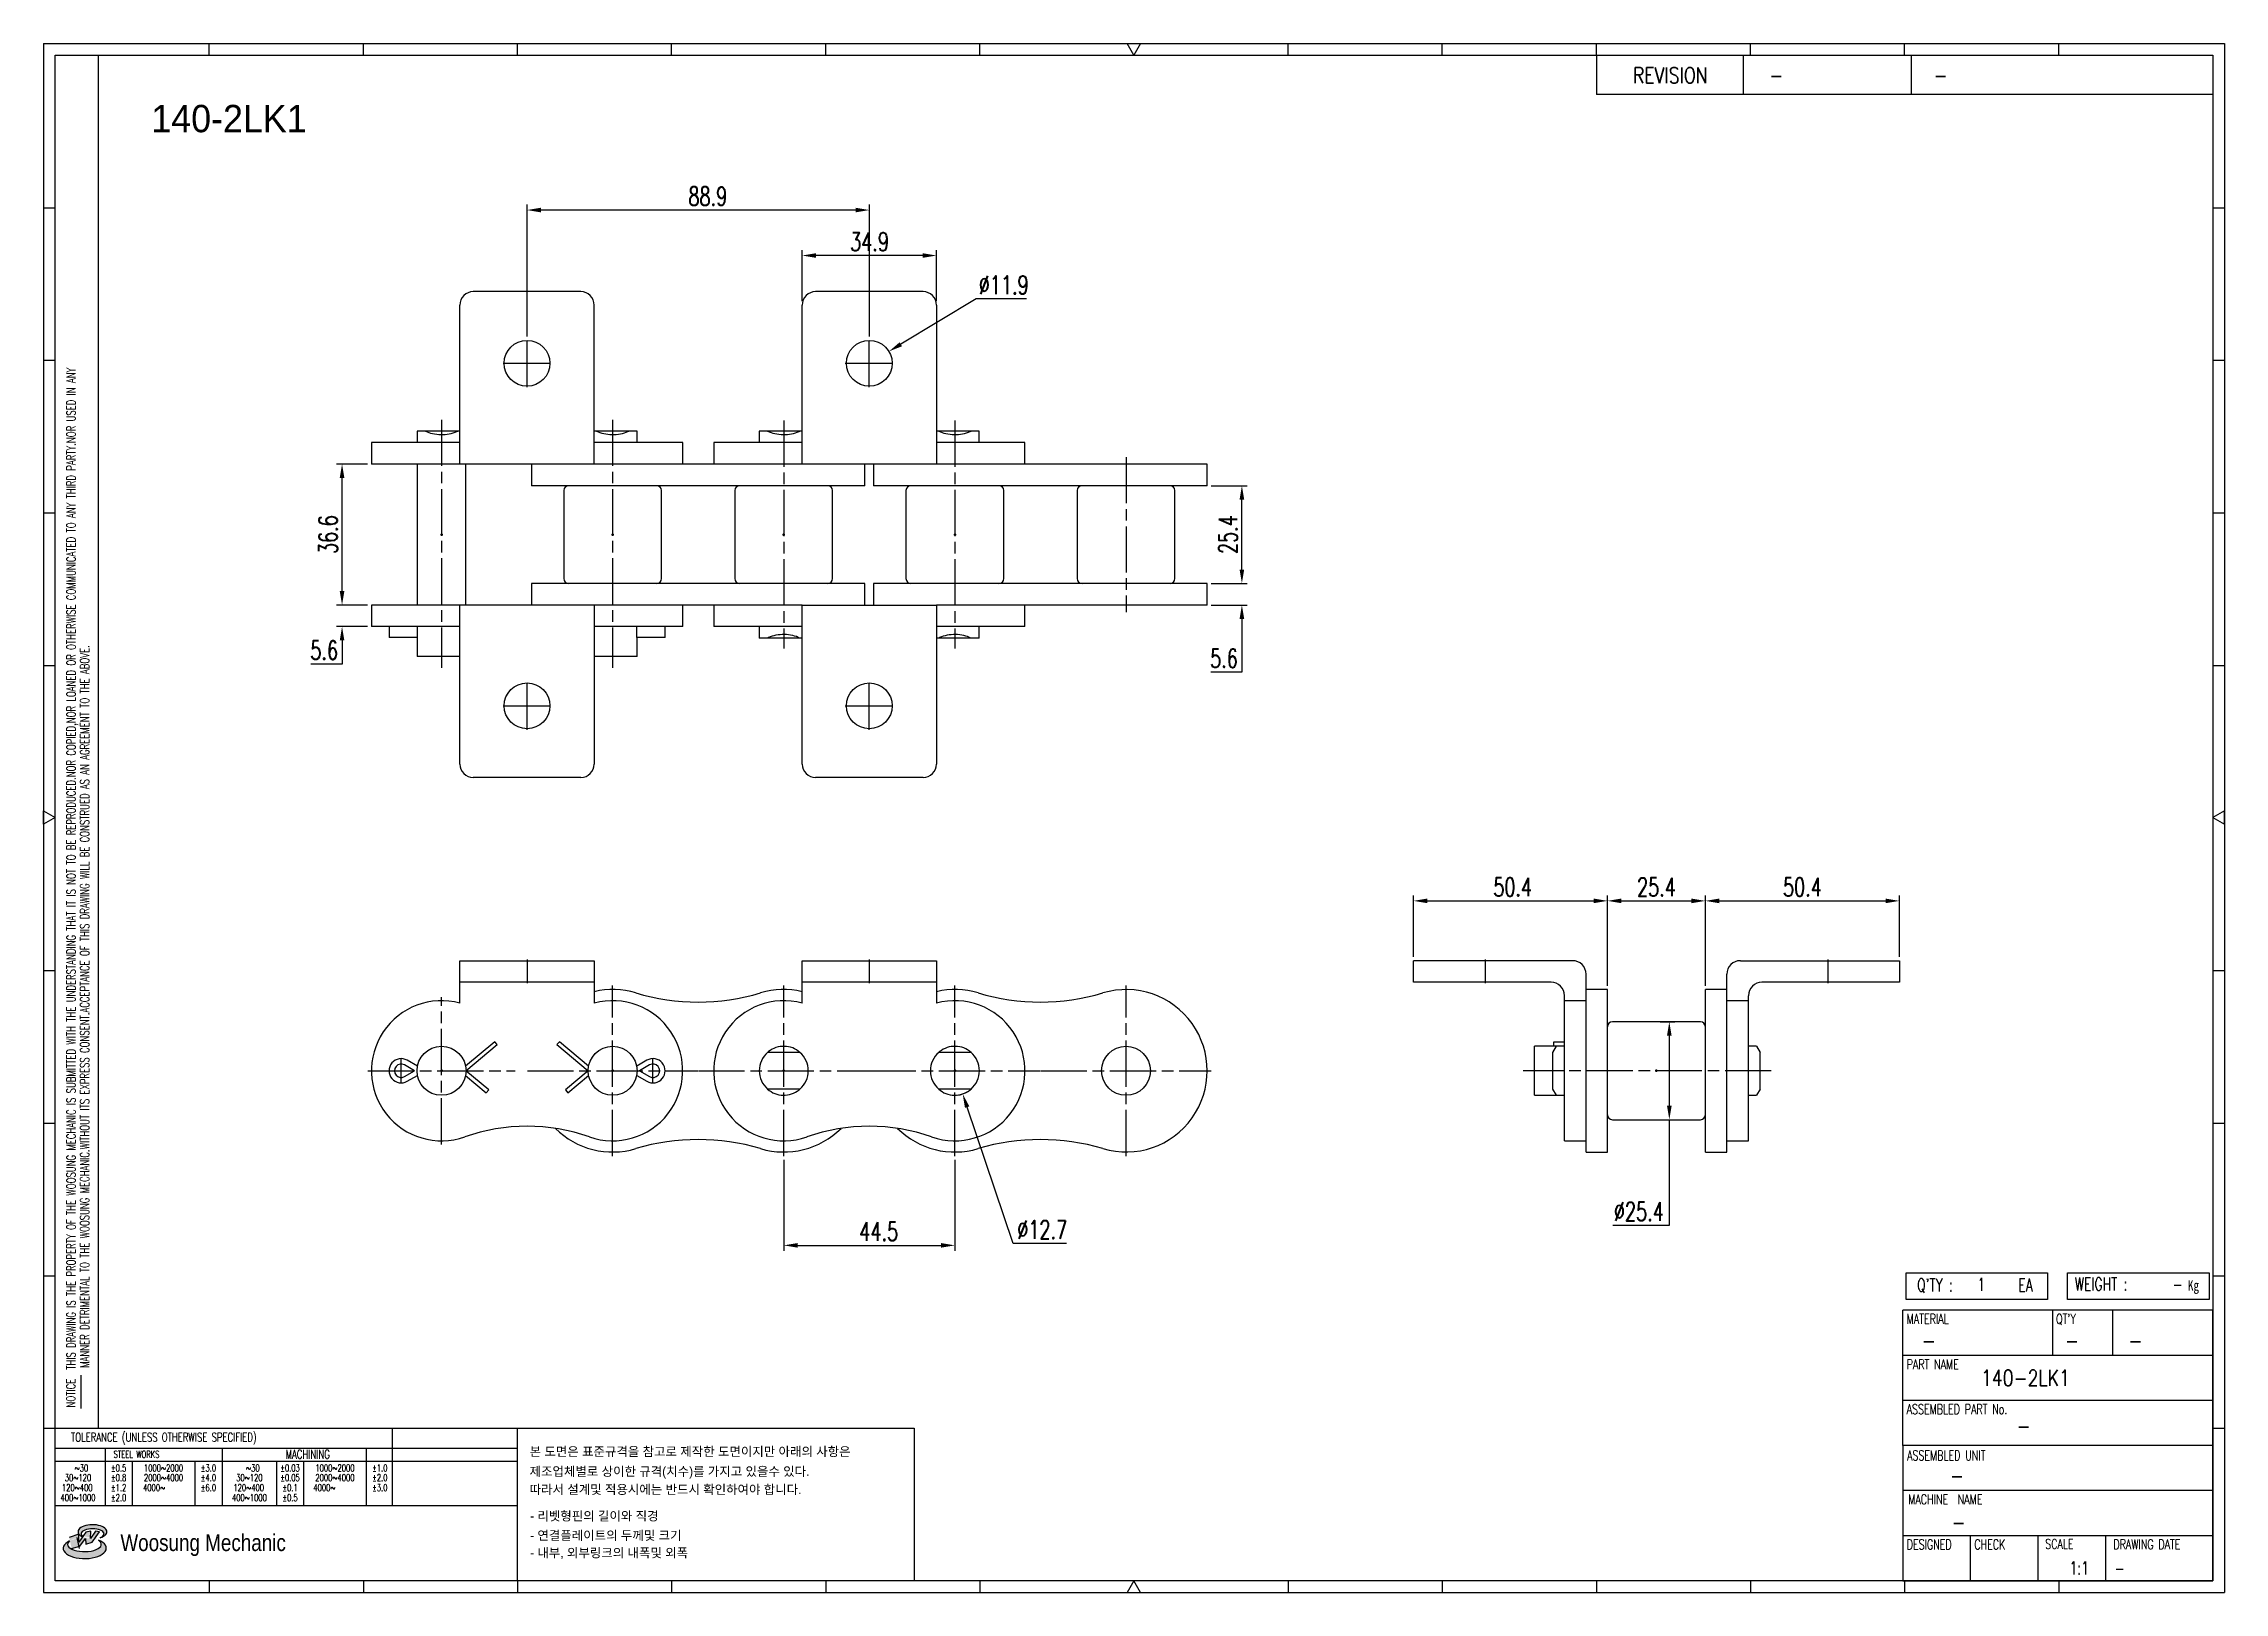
# Model space of a CAD drawing. Header units: millimetres. Extents: x 2770 to 3337, y 59 to 461.
import ezdxf
from ezdxf.enums import TextEntityAlignment as Align

# ---------------------------------------------------------------- set-up
doc = ezdxf.new("R2010")
doc.units = ezdxf.units.MM
doc.linetypes.add('AM_ISO08W050', pattern=[18, 12, -1.5, 3, -1.5])
doc.layers.get('Defpoints').update_dxf_attribs({"color": 80})
doc.layers.add('2d ConnectionPoints', color=7, linetype='Continuous', lineweight=50)
doc.layers.add('CL1', color=140, linetype='AM_ISO08W050', lineweight=25)
for name, color, linetype in [('S-DIM', 7, 'Continuous'), ('TITLE', 7, 'Continuous'), ('도면레이아웃', 7, 'Continuous')]:
    doc.layers.add(name, color=color, linetype=linetype)
doc.styles.add('HAN', font='ROMANS.shx', dxfattribs={"width": 0.7, "bigfont": 'whgtxt.shx'})
doc.styles.add('HKD_ST2', font='romans.shx', dxfattribs={"width": 0.7, "height": 4, "bigfont": '@extfont2.shx'})
doc.styles.add('HSG', font='SIMPLEX.shx', dxfattribs={"width": 0.7, "bigfont": 'HSG.shx'})
doc.styles.add('MtXpl_', font='Gulim.ttf')
doc.styles.add('SLDTEXTSTYLE4', font='arial.ttf', dxfattribs={"width": 0.8})
doc.dimstyles.new('AP2', dxfattribs={"dimscale": 2, "dimtxt": 2.4, "dimasz": 1.8, "dimexe": 0.7, "dimexo": 0.5, "dimgap": 0.6, "dimtad": 1, "dimtoh": 1, "dimdec": 1, "dimrnd": 0.01, "dimzin": 9, "dimdsep": 46, "dimtxsty": 'HSG', "dimcen": 0, "dimclrd": 251, "dimclre": 251, "dimclrt": 60, "dimazin": 2, "dimtp": 1, "dimtm": 1, "dimtfac": 0.5, "dimtdec": 1, "dimtofl": 0, "dimtmove": 0, "dimatfit": 3, "dimfxl": 0, "dimtvp": 1, "dimtolj": 2, "dimlwd": -1, "dimlwe": -1, "dimarcsym": 0})

msp = doc.modelspace()

# ---------------------------------------------------------------- texts
at = {"color": 254, "style": 'MtXpl_'}
msp.add_text('140-2LK1', height=7.112, dxfattribs=at).set_placement((2798.38, 438.07))
at = {"style": 'HAN', "width": 0.8}
msp.add_text('140-2LK1', height=4.104, dxfattribs=at).set_placement((3273.67, 112.43))
at = {"color": 140, "style": 'MtXpl_'}
for s, p in [('본 도면은 표준규격을 참고로 제작한 도면이지만 아래의 사항은', (2896.64, 94.17)), ('제조업체별로 상이한 규격(치수)를 가지고 있을수 있다.', (2896.64, 89.02)), ('따라서 설계및 적용시에는 반드시 확인하여야 합니다.', (2896.64, 84.32)), ('- 리벳형핀의 길이와 직경', (2896.77, 77.43)), ('- 연결플레이트의 두께및 크기', (2896.77, 72.39)), ('- 내부, 외부링크의 내폭및 외폭', (2896.77, 67.86))]:
    msp.add_text(s, height=2.3708, dxfattribs=at).set_placement(p)

# ---------------------------------------------------------------- blocks, each defined once
blk = doc.blocks.new('MAST')
at = {"layer": '도면레이아웃'}
h = blk.add_hatch(color=10, dxfattribs=at)
h.paths.add_polyline_path([(1.544, 35.177), (1.554, 34.966), (1.779, 35.034), (2.054, 35.422), (1.908, 35.446), (1.728, 35.167), (1.741, 35.439), (1.547, 35.405), (1.292, 35.041), (1.295, 35.33), (0.943, 35.208), (1.03, 34.8), (1.336, 34.885)])
edge = h.paths.add_edge_path()
edge.add_ellipse((1.795, 35.421), major_axis=(-0.53, 0), ratio=0.487785, start_angle=122.36065, end_angle=403.39574)
edge.add_line((1.411, 35.244), (1.419, 35.261))
edge.add_ellipse((1.798, 35.344), major_axis=(-0.423, 0), ratio=0.444396, start_angle=131.58977, end_angle=386.19408, ccw=False)
edge = h.paths.add_edge_path()
edge.add_ellipse((1.512, 34.815), major_axis=(-0.793, 0), ratio=0.480113, start_angle=314.67633, end_angle=590.85213)
edge.add_ellipse((1.501, 34.958), major_axis=(-0.62, 0), ratio=0.43311, start_angle=331.7024, end_angle=574.42495, ccw=False)
at = {"color": 140}
for p, q in [((0, 90.118), (80.15, 90.118)), ((0, 90.118), (0, 33.191)), ((80.15, 90.118), (80.15, 33.191)), ((57.068, 89.693), (57.068, 88.246)), ((62.47, 89.693), (62.47, 88.246)), ((68.635, 89.693), (68.635, 88.246)), ((79.725, 88.246), (57.068, 88.246)), ((68.449, 43.961), (68.449, 44.936)), ((68.449, 44.936), (73.654, 44.936)), ((73.654, 44.936), (73.654, 43.961)), ((74.39, 43.961), (74.39, 44.936)), ((74.39, 44.936), (79.595, 44.936)), ((79.595, 44.936), (79.595, 43.961)), ((68.336, 38.59), (68.336, 43.563)), ((79.725, 43.563), (68.336, 43.563)), ((73.654, 43.961), (68.449, 43.961)), ((73.827, 43.563), (73.827, 41.905)), ((79.595, 43.961), (74.39, 43.961)), ((76.037, 43.563), (76.037, 41.905)), ((79.725, 38.59), (79.725, 43.563)), ((79.725, 41.905), (68.336, 41.905)), ((79.725, 40.248), (68.336, 40.248)), ((68.336, 38.59), (68.336, 33.616)), ((79.725, 38.59), (68.336, 38.59)), ((79.725, 33.616), (79.725, 38.59)), ((79.725, 36.932), (68.336, 36.932)), ((79.725, 35.274), (68.336, 35.274)), ((70.822, 33.616), (70.822, 35.274)), ((73.309, 33.616), (73.309, 35.274)), ((75.796, 33.616), (75.796, 35.274)), ((0, 33.191), (80.15, 33.191)), ((68.336, 33.616), (79.725, 33.616))]:
    blk.add_line(p, q, dxfattribs=at)
for p, q in [((6.089, 89.693), (6.089, 90.118)), ((11.753, 89.693), (11.753, 90.118)), ((17.418, 89.693), (17.418, 90.118)), ((23.082, 89.693), (23.082, 90.118)), ((28.746, 89.693), (28.746, 90.118)), ((34.411, 89.693), (34.411, 90.118)), ((45.739, 89.693), (45.739, 90.118)), ((51.404, 89.693), (51.404, 90.118)), ((57.068, 89.693), (57.068, 90.118)), ((62.732, 89.693), (62.732, 90.118)), ((68.397, 89.693), (68.397, 90.118)), ((74.061, 89.693), (74.061, 90.118)), ((0, 84.085), (0.425, 84.085)), ((79.725, 84.085), (80.15, 84.085)), ((0, 78.478), (0.425, 78.478)), ((79.725, 78.478), (80.15, 78.478)), ((0, 72.87), (0.425, 72.87)), ((79.725, 72.87), (80.15, 72.87)), ((0, 67.262), (0.425, 67.262)), ((79.725, 67.262), (80.15, 67.262)), ((0, 56.047), (0.425, 56.047)), ((79.725, 56.047), (80.15, 56.047)), ((0, 50.439), (0.425, 50.439)), ((79.725, 50.439), (80.15, 50.439)), ((0, 44.832), (0.425, 44.832)), ((79.725, 44.832), (80.15, 44.832)), ((1.377, 39.947), (1.377, 41.174)), ((0, 39.224), (0.425, 39.224)), ((79.725, 39.224), (80.15, 39.224)), ((6.089, 33.616), (6.089, 33.191)), ((11.753, 33.616), (11.753, 33.191)), ((17.418, 33.616), (17.418, 33.191)), ((23.082, 33.616), (23.082, 33.191)), ((28.746, 33.616), (28.746, 33.191)), ((34.411, 33.616), (34.411, 33.191)), ((45.739, 33.616), (45.739, 33.191)), ((51.404, 33.616), (51.404, 33.191)), ((57.068, 33.616), (57.068, 33.191)), ((62.732, 33.616), (62.732, 33.191)), ((68.397, 33.616), (68.397, 33.191)), ((74.061, 33.616), (74.061, 33.191))]:
    blk.add_line(p, q)
at = {"color": 2}
for p, q in [((2.017, 39.224), (2.017, 89.693)), ((0.425, 39.224), (17.418, 39.224)), ((0.425, 38.487), (17.418, 38.487)), ((2.257, 38.487), (2.257, 36.382)), ((6.557, 38.5), (6.557, 36.382)), ((11.857, 38.487), (11.857, 36.382)), ((12.816, 39.224), (12.816, 36.382)), ((17.418, 33.616), (17.418, 39.224)), ((0.425, 38.012), (17.418, 38.012)), ((3.257, 38.012), (3.257, 36.382)), ((5.557, 38.012), (5.557, 36.382)), ((8.557, 38.012), (8.557, 36.382)), ((9.557, 38.026), (9.557, 36.382)), ((0.425, 36.382), (17.418, 36.382))]:
    blk.add_line(p, q, dxfattribs=at)
for points in [[(40.075, 89.693), (39.83, 90.118), (40.32, 90.118)], [(0.425, 61.679), (0, 61.433), (0, 61.924)], [(79.725, 61.679), (80.15, 61.433), (80.15, 61.924)], [(40.075, 33.616), (39.83, 33.191), (40.32, 33.191)]]:
    blk.add_lwpolyline(points, close=True)
at = {"color": 140}
blk.add_lwpolyline([(0.425, 89.693), (79.725, 89.693), (79.725, 33.616), (0.425, 33.616)], close=True, dxfattribs=at)
at = {"layer": '도면레이아웃'}
for p, q in [((1.295, 35.33), (0.943, 35.208)), ((1.547, 35.405), (1.292, 35.041)), ((1.292, 35.041), (1.295, 35.33)), ((1.741, 35.439), (1.547, 35.405)), ((1.908, 35.446), (1.728, 35.167)), ((1.728, 35.167), (1.741, 35.439)), ((1.779, 35.034), (2.054, 35.422)), ((2.054, 35.422), (1.908, 35.446)), ((1.03, 34.8), (1.336, 34.885)), ((1.224, 35.208), (1.311, 34.8)), ((1.224, 35.208), (1.224, 35.208)), ((1.336, 34.885), (1.544, 35.177)), ((1.419, 35.261), (1.411, 35.244)), ((1.544, 35.177), (1.554, 34.966)), ((1.554, 34.966), (1.779, 35.034))]:
    blk.add_line(p, q, dxfattribs=at)
for centre, major_axis, ratio, start_param, end_param in [((1.795, 35.421), (-0.53, 0), 0.487785, 2.135596, 7.040584), ((1.798, 35.344), (-0.423, 0), 0.444396, 2.296675, 6.740358), ((1.512, 34.815), (-0.793, 0), 0.480113, 5.492138, 10.312315), ((1.501, 34.958), (-0.62, 0), 0.43311, 5.789299, 10.025607)]:
    blk.add_ellipse(centre, major_axis=major_axis, ratio=ratio, start_param=start_param, end_param=end_param, dxfattribs=at)
for s, height, style, width, p in [('REVISION', 0.5806, 'HAN', 0.8, (58.415, 88.664)), ('-', 0.581, 'HAN', 0.8, (63.426, 88.664)), ('-', 0.581, 'HAN', 0.8, (69.468, 88.664)), ("Q'TY : ", 0.4746, 'HKD_ST2', 0.7, (68.857, 44.253)), ('1', 0.475, 'HKD_ST2', 0.7, (71.071, 44.275)), ('EA', 0.4746, 'HKD_ST2', 0.7, (72.578, 44.253)), ('WEIGHT : ', 0.4746, 'HKD_ST2', 0.7, (74.65, 44.286)), ('-', 0.581, 'HAN', 0.8, (69.029, 42.157)), ('-', 0.581, 'HAN', 0.8, (74.289, 42.157)), ('-', 0.581, 'HAN', 0.8, (76.623, 42.157)), ('-', 0.581, 'HAN', 0.8, (72.515, 39.013)), ('-', 0.581, 'HAN', 0.8, (70.067, 37.189)), ('-', 0.581, 'HAN', 0.8, (70.126, 35.48)), ('1:1', 0.4746, 'HKD_ST2', 0.7, (74.458, 33.848)), ('-', 0.475, 'HKD_ST2', 0.7, (76.112, 33.837))]:
    blk.add_text(s, height=height, dxfattribs=dict(style=style, width=width)).set_placement(p)
at = {"color": 6, "style": 'HKD_ST2', "width": 0.7}
for s, p in [(' THIS DRAWING IS THE PROPERTY OF THE WOOSUNG MECHANIC IS SUBMITTED WITH THE UNDERSTANDING THAT IT IS NOT TO BE REPRODUCED.NOR COPIED,NOR LOANED OR OTHERWISE COMMUNICATED TO ANY THIRD PARTY.NOR USED IN ANY', (1.173, 41.217)), ('MANNER DETRIMENTAL TO THE WOOSUNG MECHANIC.WITHOUT ITS EXPRESS CONSENT.ACCEPTANCE OF THIS DRAWING WILL BE CONSTRUED AS AN AGREEMENT TO THE ABOVE.', (1.672, 41.447))]:
    blk.add_text(s, height=0.326266, rotation=90, dxfattribs=at).set_placement(p)
at = {"style": 'HKD_ST2', "width": 0.7}
blk.add_text('-', height=0.475, dxfattribs=at).set_placement((78.613, 44.286), align=Align.RIGHT)
at = {"color": 254, "style": 'HKD_ST2', "width": 0.7}
for s, height, p in [('MATERIAL', 0.3651, (68.474, 43.425)), ("QT'Y", 0.3651, (73.965, 43.425)), ('PART NAME', 0.3651, (68.474, 41.756)), ('ASSEMBLED PART No.', 0.36511, (68.474, 40.109)), ('ASSEMBLED UNIT', 0.36511, (68.49, 38.408)), ('MACHINE  NAME', 0.36511, (68.532, 36.794)), ('DESIGNED', 0.3651, (68.474, 35.136)), ('CHECK', 0.3651, (70.961, 35.136)), ('SCALE', 0.3651, (73.566, 35.153)), ('DRAWING DATE', 0.36511, (76.071, 35.141))]:
    blk.add_text(s, height=height, dxfattribs=at).set_placement(p, align=Align.TOP_LEFT)
at = {"style": 'HKD_ST2', "width": 0.7}
blk.add_text('NOTICE', height=0.3263, rotation=90, dxfattribs=at).set_placement((1.163, 39.988))
blk.add_text('TOLERANCE (UNLESS OTHERWISE SPECIFIED)', height=0.32627, dxfattribs=at).set_placement((4.417, 38.896), align=Align.MIDDLE_CENTER)
at = {"color": 4, "style": 'HKD_ST2', "width": 0.7}
for s, height, p in [('%%12630', 0.261, (1.389, 37.762)), ('1000%%1262000', 0.26101, (4.407, 37.762)), ('%%12630', 0.261, (7.689, 37.762)), ('1000%%1262000', 0.26101, (10.707, 37.762)), ('120%%126400', 0.26101, (1.237, 37.045)), ('30%%126120', 0.261, (1.263, 37.411)), ('4000%%126', 0.261, (4.061, 37.045)), ('2000%%1264000', 0.26101, (4.407, 37.411)), ('120%%126400', 0.26101, (7.537, 37.045)), ('30%%126120', 0.261, (7.563, 37.411)), ('4000%%126', 0.261, (10.321, 37.045)), ('2000%%1264000', 0.26101, (10.707, 37.411)), ('400%%1261000', 0.26101, (1.263, 36.67)), ('400%%1261000', 0.26101, (7.563, 36.67))]:
    blk.add_text(s, height=height, dxfattribs=at).set_placement(p, align=Align.MIDDLE_CENTER)
for s, height, p in [('%%P0.5', 0.261, (2.757, 37.762)), ('STEEL WORKS', 0.26101, (3.416, 38.268)), ('%%P3.0', 0.261, (6.057, 37.762)), ('%%P0.03', 0.261, (9.057, 37.762)), ('MACHINING', 0.3263, (9.707, 38.27)), ('%%P1.0', 0.261, (12.357, 37.762)), ('%%P0.8', 0.261, (2.757, 37.411)), ('%%P1.2', 0.261, (2.757, 37.045)), ('%%P4.0', 0.261, (6.057, 37.411)), ('%%P6.0', 0.261, (6.057, 37.045)), ('%%P0.05', 0.261, (9.057, 37.411)), ('%%P0.1', 0.261, (9.057, 37.045)), ('%%P2.0', 0.261, (12.357, 37.411)), ('%%P3.0', 0.261, (12.357, 37.045)), ('%%P2.0', 0.261, (2.757, 36.67)), ('%%P0.5', 0.261, (9.057, 36.67))]:
    blk.add_text(s, height=height, dxfattribs=at).set_placement(p, align=Align.MIDDLE)
at = {"color": 1, "style": 'SLDTEXTSTYLE4', "width": 0.8}
blk.add_text('Woosung Mechanic', height=0.61957, dxfattribs=at).set_placement((2.822, 34.711))
at = {"layer": 'TITLE', "width": 0.8}
blk.add_text('Kg', height=0.3789, dxfattribs=at).set_placement((78.807, 44.286))
blk = doc.blocks.new('*D2')
at = {"layer": 'Defpoints', "color": 0, "transparency": 16777216}
for p in [(3072.66, 320.86), (3081.66, 320.86), (3072.66, 315.26)]:
    blk.add_point(p, dxfattribs=at)
at = {"layer": 'S-DIM', "color": 251, "linetype": 'ByBlock', "transparency": 16777216}
for p, q in [((3081.66, 324.46), (3081.66, 328.06)), ((3073.66, 320.86), (3083.06, 320.86)), ((3073.66, 315.26), (3083.06, 315.26)), ((3081.66, 311.66), (3081.66, 297.8)), ((3081.66, 297.8), (3073.58, 297.8))]:
    blk.add_line(p, q, dxfattribs=at)
at = {"layer": 'S-DIM', "color": 251, "transparency": 16777216}
for points in [[(3081.06, 324.46), (3082.26, 324.46), (3081.66, 320.86)], [(3081.06, 311.66), (3082.26, 311.66), (3081.66, 315.26)]]:
    blk.add_solid(points, dxfattribs=at)
at = {"layer": 'S-DIM', "color": 60, "transparency": 16777216, "insert": (3077.02, 301.4), "char_height": 4.8, "attachment_point": 5, "style": 'HSG'}
blk.add_mtext('\\A2;5.6', dxfattribs=at)
blk = doc.blocks.new('*D3')
at = {"layer": 'Defpoints', "color": 0, "transparency": 16777216}
for p in [(3072.66, 346.26), (3081.66, 346.26), (3072.66, 320.86)]:
    blk.add_point(p, dxfattribs=at)
at = {"layer": 'S-DIM', "color": 251, "linetype": 'ByBlock', "transparency": 16777216}
for p, q in [((3073.66, 346.26), (3083.06, 346.26)), ((3081.66, 324.46), (3081.66, 342.66)), ((3073.66, 320.86), (3083.06, 320.86))]:
    blk.add_line(p, q, dxfattribs=at)
at = {"layer": 'S-DIM', "color": 251, "transparency": 16777216}
for points in [[(3081.06, 342.66), (3082.26, 342.66), (3081.66, 346.26)], [(3081.06, 324.46), (3082.26, 324.46), (3081.66, 320.86)]]:
    blk.add_solid(points, dxfattribs=at)
at = {"layer": 'S-DIM', "color": 60, "transparency": 16777216, "insert": (3078.06, 333.56), "char_height": 4.8, "attachment_point": 5, "rotation": 90, "style": 'HSG'}
blk.add_mtext('\\A2;25.4', dxfattribs=at)
blk = doc.blocks.new('*D4')
at = {"layer": 'Defpoints', "color": 0, "transparency": 16777216}
for p in [(2967.43, 406.05), (2967.43, 393.17), (3002.33, 393.17)]:
    blk.add_point(p, dxfattribs=at)
at = {"layer": 'S-DIM', "color": 251, "linetype": 'ByBlock', "transparency": 16777216}
for p, q in [((2967.43, 394.17), (2967.43, 407.45)), ((2998.73, 406.05), (2971.03, 406.05)), ((3002.33, 394.17), (3002.33, 407.45))]:
    blk.add_line(p, q, dxfattribs=at)
at = {"layer": 'S-DIM', "color": 251, "transparency": 16777216}
for points in [[(2971.03, 406.65), (2971.03, 405.45), (2967.43, 406.05)], [(2998.73, 406.65), (2998.73, 405.45), (3002.33, 406.05)]]:
    blk.add_solid(points, dxfattribs=at)
at = {"layer": 'S-DIM', "color": 60, "transparency": 16777216, "insert": (2984.94, 409.65), "char_height": 4.8, "attachment_point": 5, "style": 'HSG'}
blk.add_mtext('\\A2;34.9', dxfattribs=at)
blk = doc.blocks.new('*D5')
at = {"layer": 'Defpoints', "color": 0, "transparency": 16777216}
for p in [(2895.98, 417.86), (2895.98, 384.01), (2984.9, 384.01)]:
    blk.add_point(p, dxfattribs=at)
at = {"layer": 'S-DIM', "color": 251, "linetype": 'ByBlock', "transparency": 16777216}
for p, q in [((2895.98, 385.01), (2895.98, 419.26)), ((2984.9, 385.01), (2984.9, 419.26)), ((2981.3, 417.86), (2899.58, 417.86))]:
    blk.add_line(p, q, dxfattribs=at)
at = {"layer": 'S-DIM', "color": 251, "transparency": 16777216}
for points in [[(2899.58, 418.46), (2899.58, 417.26), (2895.98, 417.86)], [(2981.3, 418.46), (2981.3, 417.26), (2984.9, 417.86)]]:
    blk.add_solid(points, dxfattribs=at)
at = {"layer": 'S-DIM', "color": 60, "transparency": 16777216, "insert": (2942.93, 421.46), "char_height": 4.8, "attachment_point": 5, "style": 'HSG'}
blk.add_mtext('\\A2;88.9', dxfattribs=at)
blk = doc.blocks.new('*D6')
at = {"layer": 'Defpoints', "color": 0, "transparency": 16777216}
for p in [(2989.98, 381.13), (2979.79, 374.99)]:
    blk.add_point(p, dxfattribs=at)
at = {"layer": 'S-DIM', "color": 251, "linetype": 'ByBlock', "transparency": 16777216}
for p, q in [((3012.67, 394.81), (2993.06, 382.99)), ((3025.71, 394.81), (3012.67, 394.81))]:
    blk.add_line(p, q, dxfattribs=at)
at = {"layer": 'S-DIM', "color": 251, "transparency": 16777216}
blk.add_solid([(2992.75, 383.51), (2993.37, 382.48), (2989.98, 381.13)], dxfattribs=at)
at = {"layer": 'S-DIM', "color": 60, "transparency": 16777216, "insert": (3019.79, 398.41), "char_height": 4.8, "attachment_point": 5, "style": 'HSG'}
blk.add_mtext('\\A2;∅11.9', dxfattribs=at)
blk = doc.blocks.new('*D7')
at = {"layer": 'Defpoints', "color": 0, "transparency": 16777216}
for p in [(2847.92, 315.26), (2855.56, 315.26), (2855.56, 309.66)]:
    blk.add_point(p, dxfattribs=at)
at = {"layer": 'S-DIM', "color": 251, "linetype": 'ByBlock', "transparency": 16777216}
for p, q in [((2847.92, 318.86), (2847.92, 322.46)), ((2854.56, 315.26), (2846.52, 315.26)), ((2854.56, 309.66), (2846.52, 309.66)), ((2847.92, 306.06), (2847.92, 299.91)), ((2847.92, 299.91), (2839.84, 299.91))]:
    blk.add_line(p, q, dxfattribs=at)
at = {"layer": 'S-DIM', "color": 251, "transparency": 16777216}
for points in [[(2847.32, 318.86), (2848.52, 318.86), (2847.92, 315.26)], [(2847.32, 306.06), (2848.52, 306.06), (2847.92, 309.66)]]:
    blk.add_solid(points, dxfattribs=at)
at = {"layer": 'S-DIM', "color": 60, "transparency": 16777216, "insert": (2843.28, 303.51), "char_height": 4.8, "attachment_point": 5, "style": 'HSG'}
blk.add_mtext('\\A2;5.6', dxfattribs=at)
blk = doc.blocks.new('*D8')
at = {"layer": 'Defpoints', "color": 0, "transparency": 16777216}
for p in [(2847.92, 351.86), (2855.56, 351.86), (2855.56, 315.26)]:
    blk.add_point(p, dxfattribs=at)
at = {"layer": 'S-DIM', "color": 251, "linetype": 'ByBlock', "transparency": 16777216}
for p, q in [((2854.56, 351.86), (2846.52, 351.86)), ((2847.92, 318.86), (2847.92, 348.26)), ((2854.56, 315.26), (2846.52, 315.26))]:
    blk.add_line(p, q, dxfattribs=at)
at = {"layer": 'S-DIM', "color": 251, "transparency": 16777216}
for points in [[(2847.32, 348.26), (2848.52, 348.26), (2847.92, 351.86)], [(2847.32, 318.86), (2848.52, 318.86), (2847.92, 315.26)]]:
    blk.add_solid(points, dxfattribs=at)
at = {"layer": 'S-DIM', "color": 60, "transparency": 16777216, "insert": (2844.32, 333.56), "char_height": 4.8, "attachment_point": 5, "rotation": 90, "style": 'HSG'}
blk.add_mtext('\\A2;36.6', dxfattribs=at)
blk = doc.blocks.new('*D9')
at = {"layer": 'Defpoints', "color": 0, "transparency": 16777216}
for p in [(2962.66, 172.11), (3007.11, 172.11), (3007.11, 148.91)]:
    blk.add_point(p, dxfattribs=at)
at = {"layer": 'S-DIM', "color": 251, "linetype": 'ByBlock', "transparency": 16777216}
for p, q in [((2962.66, 171.11), (2962.66, 147.51)), ((3007.11, 171.11), (3007.11, 147.51)), ((2966.26, 148.91), (3003.51, 148.91))]:
    blk.add_line(p, q, dxfattribs=at)
at = {"layer": 'S-DIM', "color": 251, "transparency": 16777216}
for points in [[(2966.26, 149.51), (2966.26, 148.31), (2962.66, 148.91)], [(3003.51, 149.51), (3003.51, 148.31), (3007.11, 148.91)]]:
    blk.add_solid(points, dxfattribs=at)
at = {"layer": 'S-DIM', "color": 60, "transparency": 16777216, "insert": (2987.33, 152.51), "char_height": 4.8, "attachment_point": 5, "style": 'HSG'}
blk.add_mtext('\\A2;44.5', dxfattribs=at)
blk = doc.blocks.new('*D10')
at = {"layer": 'Defpoints', "color": 0, "transparency": 16777216}
for p in [(3005.07, 200.28), (3009.14, 188.24)]:
    blk.add_point(p, dxfattribs=at)
at = {"layer": 'S-DIM', "color": 251, "linetype": 'ByBlock', "transparency": 16777216}
for p, q in [((3022.27, 149.39), (3010.3, 184.83)), ((3036.11, 149.39), (3022.27, 149.39))]:
    blk.add_line(p, q, dxfattribs=at)
blk.add_arc((3007.11, 194.26), 6.36, 276.0515, 302.3938, dxfattribs=at)
at = {"layer": 'S-DIM', "color": 251, "transparency": 16777216}
blk.add_solid([(3010.86, 185.02), (3009.73, 184.64), (3009.14, 188.24)], dxfattribs=at)
at = {"layer": 'S-DIM', "color": 60, "transparency": 16777216, "insert": (3029.79, 152.99), "char_height": 4.8, "attachment_point": 5, "style": 'HSG'}
blk.add_mtext('\\A2;∅12.7', dxfattribs=at)
blk = doc.blocks.new('*D11')
at = {"layer": 'Defpoints', "color": 0, "transparency": 16777216}
for p in [(3176.65, 238.4), (3126.25, 222.86), (3176.65, 215.36)]:
    blk.add_point(p, dxfattribs=at)
at = {"layer": 'S-DIM', "color": 251, "linetype": 'ByBlock', "transparency": 16777216}
for p, q in [((3126.25, 223.86), (3126.25, 239.8)), ((3129.85, 238.4), (3173.05, 238.4)), ((3176.65, 216.36), (3176.65, 239.8))]:
    blk.add_line(p, q, dxfattribs=at)
at = {"layer": 'S-DIM', "color": 251, "transparency": 16777216}
for points in [[(3129.85, 239), (3129.85, 237.8), (3126.25, 238.4)], [(3173.05, 239), (3173.05, 237.8), (3176.65, 238.4)]]:
    blk.add_solid(points, dxfattribs=at)
at = {"layer": 'S-DIM', "color": 60, "transparency": 16777216, "insert": (3152, 242), "char_height": 4.8, "attachment_point": 5, "style": 'HSG'}
blk.add_mtext('\\A2;50.4', dxfattribs=at)
blk = doc.blocks.new('*D12')
at = {"layer": 'Defpoints', "color": 0, "transparency": 16777216}
for p in [(3202.05, 238.4), (3176.65, 215.36), (3202.05, 215.36)]:
    blk.add_point(p, dxfattribs=at)
at = {"layer": 'S-DIM', "color": 251, "linetype": 'ByBlock', "transparency": 16777216}
for p, q in [((3176.65, 216.36), (3176.65, 239.8)), ((3180.25, 238.4), (3198.45, 238.4)), ((3202.05, 216.36), (3202.05, 239.8))]:
    blk.add_line(p, q, dxfattribs=at)
at = {"layer": 'S-DIM', "color": 251, "transparency": 16777216}
for points in [[(3180.25, 239), (3180.25, 237.8), (3176.65, 238.4)], [(3198.45, 239), (3198.45, 237.8), (3202.05, 238.4)]]:
    blk.add_solid(points, dxfattribs=at)
at = {"layer": 'S-DIM', "color": 60, "transparency": 16777216, "insert": (3189.35, 242), "char_height": 4.8, "attachment_point": 5, "style": 'HSG'}
blk.add_mtext('\\A2;25.4', dxfattribs=at)
blk = doc.blocks.new('*D13')
at = {"layer": 'Defpoints', "color": 0, "transparency": 16777216}
for p in [(3252.45, 238.4), (3252.45, 222.86), (3202.05, 215.36)]:
    blk.add_point(p, dxfattribs=at)
at = {"layer": 'S-DIM', "color": 251, "linetype": 'ByBlock', "transparency": 16777216}
for p, q in [((3202.05, 216.36), (3202.05, 239.8)), ((3205.65, 238.4), (3248.85, 238.4)), ((3252.45, 223.86), (3252.45, 239.8))]:
    blk.add_line(p, q, dxfattribs=at)
at = {"layer": 'S-DIM', "color": 251, "transparency": 16777216}
for points in [[(3205.65, 239), (3205.65, 237.8), (3202.05, 238.4)], [(3248.85, 239), (3248.85, 237.8), (3252.45, 238.4)]]:
    blk.add_solid(points, dxfattribs=at)
at = {"layer": 'S-DIM', "color": 60, "transparency": 16777216, "insert": (3227.25, 242), "char_height": 4.8, "attachment_point": 5, "style": 'HSG'}
blk.add_mtext('\\A2;50.4', dxfattribs=at)
blk = doc.blocks.new('*D14')
at = {"layer": 'Defpoints', "color": 0, "transparency": 16777216}
for p in [(3189.35, 206.96), (3189.35, 181.56), (3192.69, 181.56)]:
    blk.add_point(p, dxfattribs=at)
at = {"layer": 'S-DIM', "color": 251, "linetype": 'ByBlock', "transparency": 16777216}
for p, q in [((3190.35, 206.96), (3194.09, 206.96)), ((3192.69, 203.36), (3192.69, 185.16)), ((3190.35, 181.56), (3194.09, 181.56)), ((3192.69, 181.56), (3192.69, 154.1)), ((3192.69, 154.1), (3178.05, 154.1))]:
    blk.add_line(p, q, dxfattribs=at)
at = {"layer": 'S-DIM', "color": 251, "transparency": 16777216}
for points in [[(3192.09, 203.36), (3193.29, 203.36), (3192.69, 206.96)], [(3192.09, 185.16), (3193.29, 185.16), (3192.69, 181.56)]]:
    blk.add_solid(points, dxfattribs=at)
at = {"layer": 'S-DIM', "color": 60, "transparency": 16777216, "insert": (3184.77, 157.7), "char_height": 4.8, "attachment_point": 5, "style": 'HSG'}
blk.add_mtext('\\A2;%%c25.4', dxfattribs=at)

# ---------------------------------------------------------------- dimensions: what is measured, and where the dimension line sits
at = {"layer": 'S-DIM'}
for base, p1, p2, picture, middle in [((2895.98, 417.86), (2984.9, 384.01), (2895.98, 384.01), '*D5', (2942.93, 417.86)), ((2967.43, 406.05), (3002.33, 393.17), (2967.43, 393.17), '*D4', (2984.94, 406.05)), ((3176.65, 238.4), (3126.25, 222.86), (3176.65, 215.36), '*D11', (3152, 238.4)), ((3007.10871259, 148.90917087), (2962.65871259, 172.1060986), (3007.10871259, 172.1060986), '*D9', (2987.33285552, 148.90917087))]:
    dim = msp.add_linear_dim(base=base, p1=p1, p2=p2, dimstyle='AP2', dxfattribs=at)
    dim.commit()
    dim.dimension.update_dxf_attribs({"geometry": picture, "text_midpoint": middle, "dimtype": 128})
for p1, p2, picture, middle in [((2979.79, 374.99), (2989.98, 381.13), '*D6', (3019.79, 394.81)), ((3005.07, 200.28), (3009.14, 188.24), '*D10', (3029.79, 149.39))]:
    dim = msp.add_diameter_dim_2p(p1=p1, p2=p2, dimstyle='AP2', dxfattribs=at)
    dim.commit()
    dim.dimension.update_dxf_attribs({"geometry": picture, "text_midpoint": middle, "dimtype": 131})
for base, p1, p2, picture, middle in [((2847.92, 351.86), (2855.56, 315.26), (2855.56, 351.86), '*D8', (2844.32, 333.56)), ((3081.66, 346.26), (3072.66, 320.86), (3072.66, 346.26), '*D3', (3078.06, 333.56))]:
    dim = msp.add_linear_dim(base=base, p1=p1, p2=p2, angle=90, dimstyle='AP2', override={"dimtmove": 1}, dxfattribs=at)
    dim.commit()
    dim.dimension.update_dxf_attribs({"geometry": picture, "text_midpoint": middle})
for base, p1, p2, picture, middle in [((3081.66, 320.86), (3072.66, 315.26), (3072.66, 320.86), '*D2', (3077.02, 297.8)), ((2847.92, 315.26), (2855.56, 309.66), (2855.56, 315.26), '*D7', (2843.28, 299.91))]:
    dim = msp.add_linear_dim(base=base, p1=p1, p2=p2, angle=90, dimstyle='AP2', dxfattribs=at)
    dim.commit()
    dim.dimension.update_dxf_attribs({"geometry": picture, "text_midpoint": middle, "dimtype": 128})
for base, p1, p2, picture, middle in [((3202.05, 238.4), (3176.65, 215.36), (3202.05, 215.36), '*D12', (3189.35, 242)), ((3252.45, 238.4), (3202.05, 215.36), (3252.45, 222.86), '*D13', (3227.25, 242))]:
    dim = msp.add_linear_dim(base=base, p1=p1, p2=p2, dimstyle='AP2', override={"dimtmove": 1}, dxfattribs=at)
    dim.commit()
    dim.dimension.update_dxf_attribs({"geometry": picture, "text_midpoint": middle})
dim = msp.add_linear_dim(base=(3192.69, 181.56), p1=(3189.35, 206.96), p2=(3189.35, 181.56), angle=90, text='%%c<>', dimstyle='AP2', dxfattribs=at)
dim.commit()
dim.dimension.update_dxf_attribs({"geometry": '*D14', "text_midpoint": (3184.77, 154.1), "dimtype": 128})

# ---------------------------------------------------------------- linework, layer by layer
for p, q in [((2909.94, 396.66), (2882.02, 396.66)), ((2998.84, 396.66), (2970.92, 396.66)), ((2878.53, 351.86), (2878.53, 393.17)), ((2913.43, 351.86), (2913.43, 393.17)), ((2967.43, 351.86), (2967.43, 393.17)), ((3002.33, 393.17), (3002.33, 351.86)), ((2878.53, 357.46), (2855.56, 357.46)), ((2855.56, 357.46), (2855.56, 351.86)), ((2867.4, 360.46), (2867.4, 357.46)), ((2878.53, 360.46), (2867.4, 360.46)), ((2869.56, 360.46), (2869.99, 360.26)), ((2869.99, 360.26), (2870.45, 360.08)), ((2870.45, 360.08), (2870.93, 359.93)), ((2870.93, 359.93), (2871.44, 359.8)), ((2871.44, 359.8), (2871.96, 359.69)), ((2871.96, 359.69), (2872.5, 359.62)), ((2872.5, 359.62), (2873.05, 359.57)), ((2873.05, 359.57), (2873.6, 359.55)), ((2873.6, 359.55), (2874.16, 359.55)), ((2874.16, 359.55), (2874.71, 359.59)), ((2874.71, 359.59), (2875.25, 359.65)), ((2875.25, 359.65), (2875.78, 359.74)), ((2875.78, 359.74), (2876.3, 359.85)), ((2876.3, 359.85), (2876.8, 359.99)), ((2876.8, 359.99), (2877.27, 360.16)), ((2877.27, 360.16), (2877.72, 360.35)), ((2877.72, 360.35), (2877.96, 360.46)), ((2924.56, 360.46), (2913.43, 360.46)), ((2936.41, 357.46), (2913.43, 357.46)), ((2914.01, 360.46), (2914.44, 360.26)), ((2914.44, 360.26), (2914.9, 360.08)), ((2914.9, 360.08), (2915.38, 359.93)), ((2915.38, 359.93), (2915.89, 359.8)), ((2915.89, 359.8), (2916.41, 359.69)), ((2916.41, 359.69), (2916.95, 359.62)), ((2916.95, 359.62), (2917.5, 359.57)), ((2917.5, 359.57), (2918.05, 359.55)), ((2918.05, 359.55), (2918.61, 359.55)), ((2918.61, 359.55), (2919.16, 359.59)), ((2919.16, 359.59), (2919.7, 359.65)), ((2919.7, 359.65), (2920.23, 359.74)), ((2920.23, 359.74), (2920.75, 359.85)), ((2920.75, 359.85), (2921.25, 359.99)), ((2921.25, 359.99), (2921.72, 360.16)), ((2921.72, 360.16), (2922.17, 360.35)), ((2922.17, 360.35), (2922.41, 360.46)), ((2924.56, 357.46), (2924.56, 360.46)), ((2936.41, 351.86), (2936.41, 357.46)), ((2967.43, 357.46), (2944.46, 357.46)), ((2944.46, 357.46), (2944.46, 351.86)), ((2956.3, 360.46), (2956.3, 357.46)), ((2967.43, 360.46), (2956.3, 360.46)), ((2958.46, 360.46), (2958.89, 360.26)), ((2958.89, 360.26), (2959.35, 360.08)), ((2959.35, 360.08), (2959.83, 359.93)), ((2959.83, 359.93), (2960.34, 359.8)), ((2960.34, 359.8), (2960.86, 359.69)), ((2960.86, 359.69), (2961.4, 359.62)), ((2961.4, 359.62), (2961.95, 359.57)), ((2961.95, 359.57), (2962.5, 359.55)), ((2962.5, 359.55), (2963.06, 359.55)), ((2963.06, 359.55), (2963.61, 359.59)), ((2963.61, 359.59), (2964.15, 359.65)), ((2964.15, 359.65), (2964.68, 359.74)), ((2964.68, 359.74), (2965.2, 359.85)), ((2965.2, 359.85), (2965.7, 359.99)), ((2965.7, 359.99), (2966.17, 360.16)), ((2966.17, 360.16), (2966.62, 360.35)), ((2966.62, 360.35), (2966.86, 360.46)), ((3013.46, 360.46), (3002.33, 360.46)), ((3025.31, 357.46), (3002.33, 357.46)), ((3002.91, 360.46), (3003.34, 360.26)), ((3003.34, 360.26), (3003.8, 360.08)), ((3003.8, 360.08), (3004.28, 359.93)), ((3004.28, 359.93), (3004.79, 359.8)), ((3004.79, 359.8), (3005.31, 359.69)), ((3005.31, 359.69), (3005.85, 359.62)), ((3005.85, 359.62), (3006.4, 359.57)), ((3006.4, 359.57), (3006.95, 359.55)), ((3006.95, 359.55), (3007.51, 359.55)), ((3007.51, 359.55), (3008.06, 359.59)), ((3008.06, 359.59), (3008.6, 359.65)), ((3008.6, 359.65), (3009.13, 359.74)), ((3009.13, 359.74), (3009.65, 359.85)), ((3009.65, 359.85), (3010.15, 359.99)), ((3010.15, 359.99), (3010.62, 360.16)), ((3010.62, 360.16), (3011.07, 360.35)), ((3011.07, 360.35), (3011.31, 360.46)), ((3013.46, 357.46), (3013.46, 360.46)), ((3025.31, 351.86), (3025.31, 357.46)), ((2913.43, 351.86), (2855.56, 351.86)), ((2867.4, 351.86), (2867.4, 315.26)), ((2880.11, 315.26), (2880.11, 351.86)), ((2897.11, 351.86), (2897.11, 346.26)), ((2967.43, 351.86), (2913.43, 351.86)), ((3002.33, 351.86), (2967.43, 351.86)), ((2983.76, 346.26), (2983.76, 351.86)), ((2986.01, 351.86), (2986.01, 346.26)), ((3072.66, 351.86), (3002.33, 351.86)), ((3072.66, 346.26), (3072.66, 351.86)), ((2983.76, 346.26), (2897.11, 346.26)), ((3072.66, 346.26), (2986.01, 346.26)), ((2905.51, 344.99), (2905.51, 322.13)), ((2930.91, 322.13), (2930.91, 344.99)), ((2949.96, 344.99), (2949.96, 322.13)), ((2975.36, 322.13), (2975.36, 344.99)), ((2994.41, 344.99), (2994.41, 322.13)), ((3019.81, 322.13), (3019.81, 344.99)), ((3038.86, 344.99), (3038.86, 322.13)), ((3064.26, 322.13), (3064.26, 344.99)), ((2897.11, 320.86), (2897.11, 315.26)), ((2983.76, 320.86), (2897.11, 320.86)), ((2983.76, 315.26), (2983.76, 320.86)), ((2986.01, 320.86), (2986.01, 315.26)), ((3072.66, 320.86), (2986.01, 320.86)), ((3072.66, 315.26), (3072.66, 320.86)), ((2913.43, 315.26), (2855.56, 315.26)), ((2855.56, 315.26), (2855.56, 309.66)), ((2878.53, 273.95), (2878.53, 315.26)), ((2967.43, 315.26), (2913.43, 315.26)), ((2913.43, 315.26), (2913.43, 273.95)), ((2936.41, 309.66), (2936.41, 315.26)), ((2944.46, 315.26), (2944.46, 309.66)), ((2967.43, 273.95), (2967.43, 315.26)), ((2967.43, 315.26), (3002.33, 315.26)), ((3072.66, 315.26), (3002.33, 315.26)), ((3002.33, 315.26), (3002.33, 273.95)), ((3025.31, 309.66), (3025.31, 315.26)), ((2878.53, 309.66), (2855.56, 309.66)), ((2860.13, 309.66), (2860.13, 306.86)), ((2867.52, 306.86), (2860.13, 306.86)), ((2867.4, 306.86), (2867.4, 301.86)), ((2867.52, 306.86), (2867.52, 309.66)), ((2936.41, 309.66), (2913.43, 309.66)), ((2924.45, 306.86), (2924.45, 309.66)), ((2931.84, 306.86), (2924.45, 306.86)), ((2924.56, 301.86), (2924.56, 306.86)), ((2931.84, 306.86), (2931.84, 309.66)), ((2967.43, 309.66), (2944.46, 309.66)), ((2956.3, 309.66), (2956.3, 306.66)), ((2967.43, 306.66), (2956.3, 306.66)), ((2958.69, 306.78), (2958.46, 306.66)), ((2959.14, 306.97), (2958.69, 306.78)), ((2959.62, 307.13), (2959.14, 306.97)), ((2960.12, 307.27), (2959.62, 307.13)), ((2960.63, 307.39), (2960.12, 307.27)), ((2961.17, 307.48), (2960.63, 307.39)), ((2961.71, 307.54), (2961.17, 307.48)), ((2962.26, 307.57), (2961.71, 307.54)), ((2962.82, 307.58), (2962.26, 307.57)), ((2963.37, 307.56), (2962.82, 307.58)), ((2963.92, 307.51), (2963.37, 307.56)), ((2964.45, 307.43), (2963.92, 307.51)), ((2964.98, 307.33), (2964.45, 307.43)), ((2965.49, 307.2), (2964.98, 307.33)), ((2965.97, 307.04), (2965.49, 307.2)), ((2966.43, 306.86), (2965.97, 307.04)), ((2966.86, 306.66), (2966.43, 306.86)), ((3025.31, 309.66), (3002.33, 309.66)), ((3013.46, 306.66), (3002.33, 306.66)), ((3003.14, 306.78), (3002.91, 306.66)), ((3003.59, 306.97), (3003.14, 306.78)), ((3004.07, 307.13), (3003.59, 306.97)), ((3004.57, 307.27), (3004.07, 307.13)), ((3005.08, 307.39), (3004.57, 307.27)), ((3005.62, 307.48), (3005.08, 307.39)), ((3006.16, 307.54), (3005.62, 307.48)), ((3006.71, 307.57), (3006.16, 307.54)), ((3007.27, 307.58), (3006.71, 307.57)), ((3007.82, 307.56), (3007.27, 307.58)), ((3008.37, 307.51), (3007.82, 307.56)), ((3008.9, 307.43), (3008.37, 307.51)), ((3009.43, 307.33), (3008.9, 307.43)), ((3009.94, 307.2), (3009.43, 307.33)), ((3010.42, 307.04), (3009.94, 307.2)), ((3010.88, 306.86), (3010.42, 307.04)), ((3011.31, 306.66), (3010.88, 306.86)), ((3013.46, 306.66), (3013.46, 309.66)), ((2878.53, 301.86), (2867.4, 301.86)), ((2924.56, 301.86), (2913.43, 301.86)), ((2909.94, 270.46), (2882.02, 270.46)), ((2998.84, 270.46), (2970.92, 270.46)), ((2878.53, 211.82), (2878.53, 222.86)), ((2878.53, 222.86), (2913.43, 222.86)), ((2913.43, 222.86), (2913.43, 211.82)), ((2967.43, 211.82), (2967.43, 222.86)), ((2967.43, 222.86), (3002.33, 222.86)), ((3002.33, 222.86), (3002.33, 211.82)), ((3167.56, 222.86), (3126.25, 222.86)), ((3126.25, 217.26), (3126.25, 222.86)), ((3211.14, 222.86), (3252.45, 222.86)), ((3252.45, 222.86), (3252.45, 217.26)), ((2913.43, 217.26), (2878.53, 217.26)), ((3002.33, 217.26), (2967.43, 217.26)), ((3161.96, 217.26), (3126.25, 217.26)), ((3171.05, 215.36), (3171.05, 219.37)), ((3176.65, 215.36), (3171.05, 215.36)), ((3171.05, 173.16), (3171.05, 215.36)), ((3176.65, 173.16), (3176.65, 215.36)), ((3207.65, 215.36), (3202.05, 215.36)), ((3202.05, 173.16), (3202.05, 215.36)), ((3207.65, 215.36), (3207.65, 219.37)), ((3207.65, 173.16), (3207.65, 215.36)), ((3252.45, 217.26), (3216.74, 217.26)), ((3165.45, 176.06), (3165.45, 213.77)), ((3171.05, 212.46), (3165.45, 212.46)), ((3213.25, 212.46), (3207.65, 212.46)), ((3213.25, 176.06), (3213.25, 213.77)), ((3200.78, 206.96), (3177.92, 206.96)), ((2887.58, 201.81), (2880, 195.45)), ((2880.11, 194.26), (2888.21, 201.06)), ((2888.21, 201.06), (2887.58, 201.81)), ((2904.38, 201.81), (2903.75, 201.06)), ((2903.75, 201.06), (2911.85, 194.26)), ((2911.97, 195.45), (2904.38, 201.81)), ((2958.69, 199.23), (2958.46, 199.03)), ((2966.86, 199.03), (2958.46, 199.03)), ((2959.14, 199.55), (2958.69, 199.23)), ((2959.62, 199.84), (2959.14, 199.55)), ((2960.12, 200.09), (2959.62, 199.84)), ((2960.63, 200.28), (2960.12, 200.09)), ((2961.17, 200.44), (2960.63, 200.28)), ((2961.71, 200.54), (2961.17, 200.44)), ((2962.26, 200.6), (2961.71, 200.54)), ((2962.82, 200.61), (2962.26, 200.6)), ((2963.37, 200.58), (2962.82, 200.61)), ((2963.92, 200.49), (2963.37, 200.58)), ((2964.45, 200.36), (2963.92, 200.49)), ((2964.98, 200.18), (2964.45, 200.36)), ((2965.49, 199.95), (2964.98, 200.18)), ((2965.97, 199.68), (2965.49, 199.95)), ((2966.43, 199.38), (2965.97, 199.68)), ((2966.86, 199.03), (2966.43, 199.38)), ((3003.14, 199.23), (3002.91, 199.03)), ((3011.31, 199.03), (3002.91, 199.03)), ((3003.59, 199.55), (3003.14, 199.23)), ((3004.07, 199.84), (3003.59, 199.55)), ((3004.57, 200.09), (3004.07, 199.84)), ((3005.08, 200.28), (3004.57, 200.09)), ((3005.62, 200.44), (3005.08, 200.28)), ((3006.16, 200.54), (3005.62, 200.44)), ((3006.71, 200.6), (3006.16, 200.54)), ((3007.27, 200.61), (3006.71, 200.6)), ((3007.82, 200.58), (3007.27, 200.61)), ((3008.37, 200.49), (3007.82, 200.58)), ((3008.9, 200.36), (3008.37, 200.49)), ((3009.43, 200.18), (3008.9, 200.36)), ((3009.94, 199.95), (3009.43, 200.18)), ((3010.42, 199.68), (3009.94, 199.95)), ((3010.88, 199.38), (3010.42, 199.68)), ((3011.31, 199.03), (3010.88, 199.38)), ((3157.65, 187.91), (3157.65, 200.62)), ((3163.36, 200.62), (3157.65, 200.62)), ((3162.45, 199.03), (3163.36, 200.62)), ((3162.45, 189.49), (3162.45, 199.03)), ((3162.65, 201.81), (3165.45, 201.81)), ((3162.65, 200.62), (3162.65, 201.81)), ((3165.45, 200.62), (3163.36, 200.62)), ((3215.33, 200.62), (3213.25, 200.62)), ((3215.33, 200.62), (3216.25, 199.03)), ((3216.25, 189.49), (3216.25, 199.03)), ((2866.77, 194.26), (2864.15, 195.77)), ((2864.15, 192.75), (2866.77, 194.26)), ((2867.52, 195.45), (2864.85, 196.99)), ((2864.85, 191.53), (2867.52, 193.07)), ((2880, 193.07), (2885.39, 188.55)), ((2886.02, 189.31), (2880.11, 194.26)), ((2911.85, 194.26), (2905.95, 189.31)), ((2906.58, 188.55), (2911.97, 193.07)), ((2927.12, 196.99), (2924.45, 195.45)), ((2924.45, 193.07), (2927.12, 191.53)), ((2927.82, 195.77), (2925.2, 194.26)), ((2925.2, 194.26), (2927.82, 192.75)), ((2885.39, 188.55), (2886.02, 189.31)), ((2905.95, 189.31), (2906.58, 188.55)), ((2958.46, 189.49), (2958.89, 189.15)), ((2966.86, 189.49), (2958.46, 189.49)), ((2958.89, 189.15), (2959.35, 188.84)), ((2959.35, 188.84), (2959.83, 188.57)), ((2959.83, 188.57), (2960.34, 188.34)), ((2960.34, 188.34), (2960.86, 188.16)), ((2960.86, 188.16), (2961.4, 188.03)), ((2961.4, 188.03), (2961.95, 187.95)), ((2961.95, 187.95), (2962.5, 187.91)), ((2962.5, 187.91), (2963.06, 187.92)), ((2963.06, 187.92), (2963.61, 187.98)), ((2963.61, 187.98), (2964.15, 188.08)), ((2964.15, 188.08), (2964.68, 188.24)), ((2964.68, 188.24), (2965.2, 188.44)), ((2965.2, 188.44), (2965.7, 188.68)), ((2965.7, 188.68), (2966.17, 188.97)), ((2966.17, 188.97), (2966.62, 189.29)), ((2966.62, 189.29), (2966.86, 189.49)), ((3002.91, 189.49), (3003.34, 189.15)), ((3011.31, 189.49), (3002.91, 189.49)), ((3003.34, 189.15), (3003.8, 188.84)), ((3003.8, 188.84), (3004.28, 188.57)), ((3004.28, 188.57), (3004.79, 188.34)), ((3004.79, 188.34), (3005.31, 188.16)), ((3005.31, 188.16), (3005.85, 188.03)), ((3005.85, 188.03), (3006.4, 187.95)), ((3006.4, 187.95), (3006.95, 187.91)), ((3006.95, 187.91), (3007.51, 187.92)), ((3007.51, 187.92), (3008.06, 187.98)), ((3008.06, 187.98), (3008.6, 188.08)), ((3008.6, 188.08), (3009.13, 188.24)), ((3009.13, 188.24), (3009.65, 188.44)), ((3009.65, 188.44), (3010.15, 188.68)), ((3010.15, 188.68), (3010.62, 188.97)), ((3010.62, 188.97), (3011.07, 189.29)), ((3011.07, 189.29), (3011.31, 189.49)), ((3157.65, 187.91), (3163.36, 187.91)), ((3163.36, 187.91), (3162.45, 189.49)), ((3163.36, 187.91), (3165.45, 187.91)), ((3213.25, 187.91), (3215.33, 187.91)), ((3216.25, 189.49), (3215.33, 187.91)), ((3177.92, 181.56), (3200.78, 181.56)), ((3165.45, 176.06), (3171.05, 176.06)), ((3207.65, 176.06), (3213.25, 176.06)), ((3171.05, 173.16), (3176.65, 173.16)), ((3202.05, 173.16), (3207.65, 173.16))]:
    msp.add_line(p, q)
at = {"color": 140}
msp.add_lwpolyline([(2893.5, 101.4), (2996.55, 101.4), (2996.55, 61.76), (2893.5, 61.76)], close=True, dxfattribs=at)
for centre, radius in [((2895.98, 378.06), 5.95), ((2984.88, 378.06), 5.95), ((2895.98, 289.06), 5.95), ((2984.88, 289.06), 5.95), ((2873.76, 194.26), 6.36), ((2918.21, 194.26), 6.36), ((3051.56, 194.26), 6.36)]:
    msp.add_circle(centre, radius)
for centre, radius, start, end in [((2882.02, 393.17), 3.49, 90, 180), ((2909.94, 393.17), 3.49, 0, 90), ((2970.92, 393.17), 3.49, 90, 180), ((2998.84, 393.17), 3.49, 0, 90), ((2906.78, 344.99), 1.27, 90, 180), ((2929.64, 344.99), 1.27, 0, 90), ((2951.23, 344.99), 1.27, 90, 180), ((2974.09, 344.99), 1.27, 0, 90), ((2995.68, 344.99), 1.27, 90, 180), ((3018.54, 344.99), 1.27, 0, 90), ((3040.13, 344.99), 1.27, 90, 180), ((3062.99, 344.99), 1.27, 0, 90), ((2906.78, 322.13), 1.27, 180, 270), ((2929.64, 322.13), 1.27, 270, 0), ((2951.23, 322.13), 1.27, 180, 270), ((2974.09, 322.13), 1.27, 270, 0), ((2995.68, 322.13), 1.27, 180, 270), ((3018.54, 322.13), 1.27, 270, 0), ((3040.13, 322.13), 1.27, 180, 270), ((3062.99, 322.13), 1.27, 270, 0), ((2882.02, 273.95), 3.49, 180, 270), ((2909.94, 273.95), 3.49, 270, 0), ((2970.92, 273.95), 3.49, 180, 270), ((2998.84, 273.95), 3.49, 270, 0), ((3167.56, 219.37), 3.49, 0, 90), ((3211.14, 219.37), 3.49, 90, 180), ((2918.21, 194.26), 21.1, 73.4095, 103.0795), ((2962.66, 194.26), 21.1, 76.9205, 106.5905), ((3007.11, 194.26), 21.1, 73.4095, 103.0795), ((3051.56, 194.26), 21.1, 253.4095, 106.5905), ((3161.96, 213.77), 3.49, 0, 90), ((3216.74, 213.77), 3.49, 90, 180), ((2873.76, 194.26), 18.2, 74.7897, 289.3747), ((2918.21, 194.26), 18.2, 250.6253, 105.2103), ((2940.43, 268.86), 56.74, 253.4095, 286.5905), ((2962.66, 194.26), 18.2, 74.7897, 289.3747), ((3007.11, 194.26), 18.2, 250.6253, 105.2103), ((3029.33, 268.86), 56.74, 253.4095, 286.5905), ((3177.92, 205.69), 1.27, 90, 180), ((3200.78, 205.69), 1.27, 0, 90), ((2962.66, 194.26), 6.35, 131.4096, 228.5904), ((2962.66, 194.26), 6.36, 311.4096, 48.5904), ((3007.11, 194.26), 6.36, 131.4096, 228.5904), ((3007.11, 194.26), 6.36, 311.4096, 48.5904), ((2863.28, 194.26), 3.15, 60, 300), ((2863.28, 194.26), 1.75, 60, 300), ((2928.69, 194.26), 3.15, 240, 120), ((2928.69, 194.26), 1.75, 240, 120), ((3177.92, 182.83), 1.27, 180, 270), ((3200.78, 182.83), 1.27, 270, 0), ((2895.98, 131.06), 48.79, 70.6253, 109.3747), ((2918.21, 194.26), 21.1, 225.1634, 286.5905), ((2940.43, 119.66), 56.74, 73.4095, 106.5905), ((2962.66, 194.26), 21.1, 253.4095, 314.8366), ((2984.88, 131.06), 48.79, 70.6253, 109.3747), ((3007.11, 194.26), 21.1, 225.1634, 286.5905), ((3029.33, 119.66), 56.74, 73.4095, 106.5905)]:
    msp.add_arc(centre, radius, start, end)
at = {"layer": '2d ConnectionPoints'}
for p in [(2873.76, 333.56), (2918.21, 333.56), (2918.21, 333.56), (2962.66, 333.56), (2962.66, 333.56), (3007.11, 333.56), (2873.76, 194.26), (2918.21, 194.26), (2918.21, 194.26), (2962.66, 194.26), (2962.66, 194.26), (3007.11, 194.26), (3189.35, 194.26), (3189.35, 194.26), (3189.35, 194.26), (3189.35, 194.26)]:
    msp.add_point(p, dxfattribs=at)
at = {"layer": 'CL1'}
for p, q in [((2895.98, 371.81), (2895.98, 384.31)), ((2984.88, 371.81), (2984.88, 384.31)), ((2889.74, 378.06), (2902.23, 378.06)), ((2978.64, 378.06), (2991.13, 378.06)), ((2873.76, 363.39), (2873.76, 298.93)), ((2918.21, 363.39), (2918.21, 298.93)), ((2962.66, 363.15), (2962.66, 303.97)), ((3007.11, 363.15), (3007.11, 303.97)), ((3051.56, 353.69), (3051.56, 313.43)), ((2895.98, 282.81), (2895.98, 295.31)), ((2984.88, 282.81), (2984.88, 295.31)), ((2889.74, 289.06), (2902.23, 289.06)), ((2978.64, 289.06), (2991.13, 289.06)), ((2895.98, 223.14), (2895.98, 216.98)), ((2984.88, 223.14), (2984.88, 216.98)), ((3144.85, 223.14), (3144.85, 216.98)), ((3233.85, 223.14), (3233.85, 216.98)), ((2918.21, 172.11), (2918.21, 216.42)), ((2962.66, 172.11), (2962.66, 216.42)), ((3007.11, 172.11), (3007.11, 216.42)), ((3051.56, 172.11), (3051.56, 216.42)), ((2873.76, 175.15), (2873.76, 213.37)), ((2854.65, 194.26), (2892.87, 194.26)), ((2863.28, 190.96), (2863.28, 197.57)), ((2896.05, 194.26), (2940.36, 194.26)), ((2928.69, 190.96), (2928.69, 197.57)), ((2940.5, 194.26), (2984.81, 194.26)), ((2984.95, 194.26), (3029.26, 194.26)), ((3029.4, 194.26), (3073.71, 194.26)), ((3219.18, 194.26), (3154.72, 194.26))]:
    msp.add_line(p, q, dxfattribs=at)

# ---------------------------------------------------------------- block references
at = {"color": 140, "xscale": 7.067662268895369, "yscale": 7.067662268895369, "zscale": 7.067662268895369}
msp.add_blockref('MAST', (2770.4, -175.83), dxfattribs=at)

msp.set_redraw_order([(e.dxf.handle, doc.entitydb.next_handle()) for e in msp.query("TEXT MTEXT ATTDEF DIMENSION ARC_DIMENSION")])  # texts and dimensions are drawn at this point

doc.saveas('drawing.dxf')
